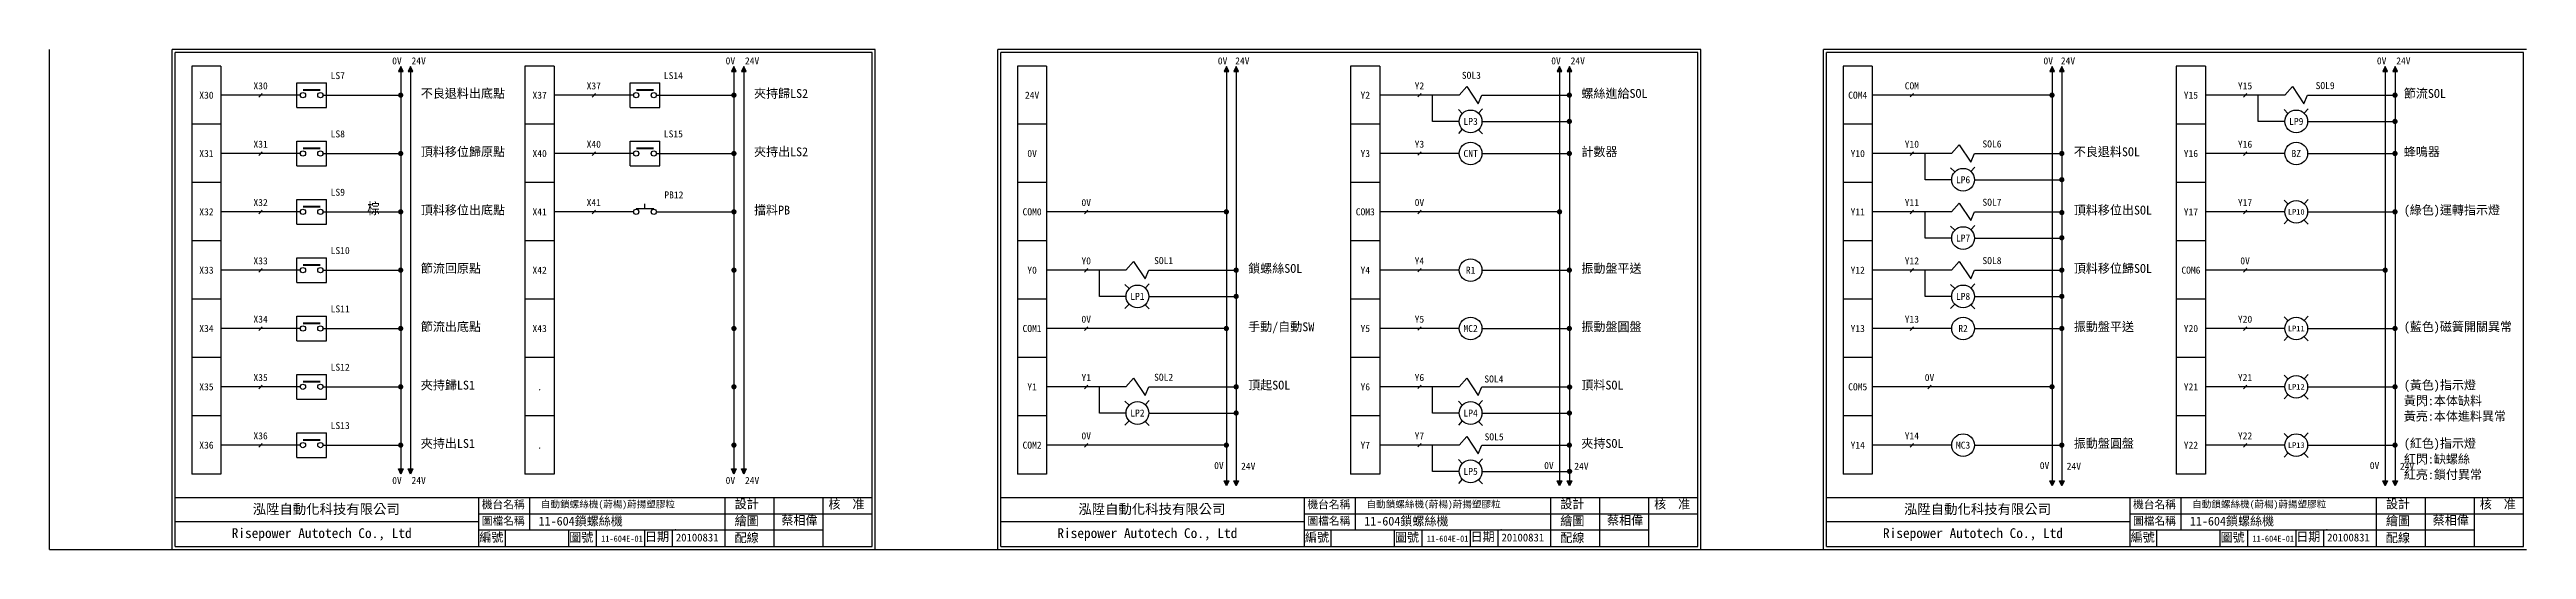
# Model space of a CAD drawing. Extents: x 144 to 2790, y -108 to 96.
# Drawn here: x 1105 to 2116, y -108 to 96 of the extents above; entities that cross this region are included whole.
import ezdxf
from ezdxf.enums import TextEntityAlignment as Align

# ---------------------------------------------------------------- set-up
doc = ezdxf.new("R2010")
doc.units = 0
doc.layers.get('0').update_dxf_attribs({"linetype": 'CONTINUOUS'})
for name, color, linetype in [('7', 7, 'CONTINUOUS'), ('圖框層', 7, 'CONTINUOUS'), ('實線', 7, 'CONTINUOUS'), ('文字層', 4, 'CONTINUOUS'), ('標尺寸層', 3, 'CONTINUOUS')]:
    doc.layers.add(name, color=color, linetype=linetype)
doc.styles.add('CHINA', font='romans.shx', dxfattribs={"bigfont": 'china.shx'})
doc.styles.add('STSL', font='KAIU.TTF')

msp = doc.modelspace()

# ---------------------------------------------------------------- texts
for p in [(1248.9, 91.3), (1385, 91.3), (1585.9, 91.3), (1722, 91.3), (1922.9, 91.3), (2059, 91.3), (1248.9, -79.9), (1385, -79.9), (1584.4, -73.8), (1719.1, -73.8), (1921.4, -73.8), (2056.1, -73.8)]:
    msp.add_text('0V', height=2.86).set_placement(p, align=Align.MIDDLE_RIGHT)
for s, p in [('24V', (1252.9, 91.3)), ('24V', (1389, 91.3)), ('24V', (1589.1, 91.3)), ('24V', (1726, 91.3)), ('24V', (1926.1, 91.3)), ('24V', (2063, 91.3)), ('SOL3', (1681.6, 85.4)), ('SOL9', (2030.1, 81.2)), ('SOL6', (1894.1, 57.4)), ('SOL7', (1894.1, 33.6)), ('SOL1', (1556, 9.8)), ('SOL8', (1894.1, 9.8)), ('SOL2', (1556, -37.8)), ('SOL4', (1690.8, -38.5)), ('SOL5', (1690.9, -62.1)), ('24V', (1252.9, -79.9)), ('24V', (1389, -79.9)), ('24V', (1591.5, -74.1)), ('24V', (1727.5, -74.1)), ('24V', (1928.5, -74.1)), ('24V', (2064.5, -74.1))]:
    msp.add_text(s, height=2.86).set_placement(p, align=Align.MIDDLE_LEFT)
for s, p in [('24V', (1506.2, 77.3)), ('COM4', (1843.2, 77.3)), ('0V', (1506.2, 53.5)), ('Y10', (1843.2, 53.5)), ('COM0', (1506.2, 29.7)), ('Y11', (1843.2, 29.7)), ('Y0', (1506.2, 5.9)), ('Y12', (1843.2, 5.9)), ('COM1', (1506.2, -17.9)), ('Y13', (1843.2, -17.9)), ('Y1', (1506.2, -41.7)), ('COM5', (1843.2, -41.7)), ('COM2', (1506.2, -65.5)), ('Y14', (1843.2, -65.5))]:
    msp.add_text(s, height=2.86).set_placement(p, align=Align.MIDDLE_CENTER)
at = {"style": 'CHINA'}
msp.add_text('棕', height=5.25, dxfattribs=at).set_placement((1237.4, 30.9), align=Align.MIDDLE_CENTER)
for tag, text, p in [('X30', 'R1', (1191.3, 81.1)), ('X37', 'R1', (1327.3, 81.1)), ('Y15', 'R1', (2001.3, 81.1)), ('X30', 'X3', (1169.2, 77.3)), ('X37', 'X3', (1305.2, 77.3)), ('Y2', 'X3', (1642.2, 77.3)), ('Y15', 'X3', (1979.2, 77.3)), ('X31', 'X4', (1169.2, 53.5)), ('X31', 'R1', (1191.3, 57.3)), ('X40', 'X4', (1305.2, 53.5)), ('X40', 'R1', (1327.3, 57.3)), ('Y3', 'X4', (1642.2, 53.5)), ('Y10', 'R1', (1865.3, 57.3)), ('Y16', 'X4', (1979.2, 53.5)), ('Y16', 'R1', (2001.3, 57.3)), ('X32', 'X5', (1169.2, 29.7)), ('X32', 'R1', (1191.3, 33.5)), ('X41', 'X5', (1305.2, 29.7)), ('X41', 'R1', (1327.3, 33.5)), ('0V', 'R1', (1528.3, 33.5)), ('COM3', 'X5', (1642.2, 29.7)), ('0V', 'R1', (1664.3, 33.5)), ('Y11', 'R1', (1865.3, 33.5)), ('Y17', 'X5', (1979.2, 29.7)), ('Y17', 'R1', (2001.3, 33.5)), ('X33', 'R1', (1191.3, 9.7)), ('Y0', 'R1', (1528.3, 9.7)), ('Y12', 'R1', (1865.3, 9.7)), ('0V', 'R1', (2001.3, 9.7)), ('X33', 'X6', (1169.2, 5.9)), ('X42', 'X6', (1305.2, 5.9)), ('Y4', 'X6', (1642.2, 5.9)), ('COM6', 'X6', (1979.2, 5.9)), ('X34', 'X7', (1169.2, -17.9)), ('X34', 'R1', (1191.3, -14.1)), ('X43', 'X6', (1305.2, -17.9)), ('0V', 'R1', (1528.3, -14.1)), ('Y5', 'X7', (1642.2, -17.9)), ('Y13', 'R1', (1865.3, -14.1)), ('Y20', 'X7', (1979.2, -17.9)), ('Y20', 'R1', (2001.3, -14.1)), ('X35', 'X10', (1169.2, -41.7)), ('X35', 'R1', (1191.3, -37.9)), ('Y1', 'R1', (1528.3, -37.9)), ('Y6', 'X10', (1642.2, -41.7)), ('0V', 'R1', (1872.5, -37.9)), ('Y21', 'X10', (1979.2, -41.7)), ('Y21', 'R1', (2001.3, -37.9)), ('.', 'X10', (1305.2, -41.7)), ('X36', 'R1', (1191.3, -61.7)), ('0V', 'R1', (1528.3, -61.7)), ('Y14', 'R1', (1865.3, -61.7)), ('Y22', 'R1', (2001.3, -61.7)), ('X36', 'X11', (1169.2, -65.5)), ('.', 'X11', (1305.2, -65.5)), ('Y7', 'X11', (1642.2, -65.5)), ('Y22', 'X11', (1979.2, -65.5))]:
    msp.add_attdef(tag, text=text, height=2.86).set_placement(p, align=Align.MIDDLE_CENTER)
at = {"layer": '7'}
for tag, text, p in [('LS7', 'CYS-1', (1219.9, 85.3)), ('LS14', 'CYS-1', (1355.9, 85.3)), ('LS8', 'CYS-1', (1219.9, 61.5)), ('LS15', 'CYS-1', (1355.9, 61.5)), ('LS9', 'CYS-1', (1219.9, 37.7)), ('PB12', 'ES-1', (1356.1, 36.6)), ('LS10', 'CYS-1', (1219.9, 13.9)), ('LS11', 'CYS-1', (1219.9, -9.9)), ('LS12', 'CYS-1', (1219.9, -33.7)), ('LS13', 'CYS-1', (1219.9, -57.5))]:
    msp.add_attdef(tag, text=text, height=2.86, dxfattribs=at).set_placement(p, align=Align.MIDDLE_LEFT)
for tag, height, p in [('LP3', 2.86, (1685.2, 66.6)), ('LP9', 2.86, (2022.2, 66.6)), ('CNT', 2.86, (1685.2, 53.5)), ('BZ', 2.86, (2022.2, 53.5)), ('LP6', 2.86, (1886.2, 42.8)), ('LP10', 2.28, (2022.2, 29.7)), ('LP7', 2.86, (1886.2, 19)), ('R1', 2.86, (1685.2, 5.9)), ('LP1', 2.86, (1549.2, -4.8)), ('LP8', 2.86, (1886.2, -4.8)), ('MC2', 2.86, (1685.2, -17.9)), ('R2', 2.86, (1886.2, -17.9)), ('LP11', 2.28, (2022.2, -17.9)), ('LP12', 2.28, (2022.2, -41.7)), ('LP2', 2.86, (1549.2, -52.4)), ('LP4', 2.86, (1685.2, -52.4)), ('MC3', 2.86, (1886.2, -65.5)), ('LP13', 2.28, (2022.2, -65.5)), ('LP5', 2.86, (1685.2, -76.2))]:
    msp.add_attdef(tag, text='R1', height=height, dxfattribs=at).set_placement(p, align=Align.MIDDLE_CENTER)
at = {"layer": '圖框層', "color": 4, "style": 'STSL'}
for s, height, p in [('不良退料出底點', 3.6, (1256.7, 76.2)), ('夾持歸LS2', 3.6, (1392.7, 76.2)), ('螺絲進給SOL', 3.6, (1730.4, 76.2)), ('節流SOL', 3.6, (2066.1, 76.2)), ('頂料移位歸原點', 3.6, (1256.7, 52.4)), ('夾持出LS2', 3.6, (1392.7, 52.4)), ('計數器', 3.6, (1730.4, 52.4)), ('不良退料SOL ', 3.6, (1931.4, 52.4)), ('蜂鳴器', 3.6, (2066.1, 52.4)), ('頂料移位出底點', 3.6, (1256.7, 28.6)), ('擋料PB', 3.6, (1392.7, 28.6)), ('頂料移位出SOL ', 3.6, (1931.4, 28.6)), ('(綠色)運轉指示燈', 3.6, (2066.1, 28.6)), ('節流回原點', 3.6, (1256.7, 4.8)), ('鎖螺絲SOL', 3.6, (1594.4, 4.8)), ('振動盤平送', 3.6, (1730.4, 4.8)), ('頂料移位歸SOL', 3.6, (1931.4, 4.8)), ('節流出底點', 3.6, (1256.7, -19)), ('手動/自動SW', 3.6, (1594.4, -19)), ('振動盤圓盤', 3.6, (1730.4, -19)), ('振動盤平送', 3.6, (1931.4, -19)), ('(藍色)磁簧開關異常', 3.6, (2066.1, -19)), ('夾持歸LS1', 3.6, (1256.7, -42.8)), ('頂起SOL', 3.6, (1594.4, -42.8)), ('頂料SOL ', 3.6, (1730.4, -42.8)), ('(黃色)指示燈', 3.6, (2066.1, -42.8)), ('黃閃:本体缺料', 3.6, (2066.1, -49.2)), ('黃亮:本体進料異常', 3.6, (2066.1, -55.5)), ('夾持出LS1', 3.6, (1256.7, -66.6)), ('夾持SOL ', 3.6, (1730.4, -66.6)), ('振動盤圓盤', 3.6, (1931.4, -66.6)), ('紅閃:缺螺絲', 3.6, (2066.1, -73)), ('(紅色)指示燈', 3.6, (2066.1, -66.6)), ('紅亮:鎖付異常', 3.6, (2066.1, -79.3)), ('泓陞自動化科技有限公司', 4, (1188.1, -93.6)), ('自動鎖螺絲機(蔚楊)蔚揚塑膠粒', 2.8, (1305.7, -91)), ('設計', 3.6, (1384.8, -91.3)), ('核  准', 3.6, (1423.1, -91.4)), ('泓陞自動化科技有限公司', 4, (1525.1, -93.6)), ('自動鎖螺絲機(蔚楊)蔚揚塑膠粒', 2.8, (1642.7, -91)), ('設計', 3.6, (1721.8, -91.3)), ('核  准', 3.6, (1760.1, -91.4)), ('泓陞自動化科技有限公司', 4, (1862.1, -93.6)), ('自動鎖螺絲機(蔚楊)蔚揚塑膠粒', 2.8, (1979.7, -91)), ('設計', 3.6, (2058.8, -91.3)), ('核  准', 3.6, (2097.1, -91.4)), ('Risepower Autotech Co., Ltd', 4, (1179.5, -103.4)), ('編號', 3.6, (1280.6, -104.9)), ('11-604鎖螺絲機', 3.6, (1304.8, -98.3)), ('圖號', 3.6, (1317.3, -104.9)), ('日期', 3.6, (1348.2, -104.7)), ('繪圖', 3.6, (1384.8, -98.2)), ('配線', 3.6, (1384.8, -105.1)), ('Risepower Autotech Co., Ltd', 4, (1516.5, -103.4)), ('編號', 3.6, (1617.6, -104.9)), ('11-604鎖螺絲機', 3.6, (1641.8, -98.3)), ('圖號', 3.6, (1654.3, -104.9)), ('日期', 3.6, (1685.2, -104.7)), ('繪圖', 3.6, (1721.8, -98.2)), ('配線', 3.6, (1721.8, -105.1)), ('Risepower Autotech Co., Ltd', 4, (1853.5, -103.4)), ('編號', 3.6, (1954.6, -104.9)), ('11-604鎖螺絲機', 3.6, (1978.8, -98.3)), ('圖號', 3.6, (1991.3, -104.9)), ('日期', 3.6, (2022.2, -104.7)), ('繪圖', 3.6, (2058.8, -98.2)), ('配線', 3.6, (2058.8, -105.1))]:
    msp.add_text(s, height=height, dxfattribs=at).set_placement(p)
at = {"layer": '文字層', "color": 4, "style": 'STSL'}
for s, height, p in [('機台名稱', 3.2, (1281.6, -91.3)), ('機台名稱', 3.2, (1618.6, -91.3)), ('機台名稱', 3.2, (1955.6, -91.3)), ('圖檔名稱', 3.2, (1281.6, -98)), ('蔡相偉', 3.6, (1403.9, -98)), ('圖檔名稱', 3.2, (1618.6, -98)), ('蔡相偉', 3.6, (1740.9, -98)), ('圖檔名稱', 3.2, (1955.6, -98)), ('蔡相偉', 3.6, (2077.9, -98)), ('11-604E-01', 2.5, (1330.3, -104.9)), ('20100831', 3.2, (1360.8, -104.8)), ('11-604E-01', 2.5, (1667.3, -104.9)), ('20100831', 3.2, (1697.8, -104.8)), ('11-604E-01', 2.5, (2004.3, -104.9)), ('20100831', 3.2, (2034.8, -104.8))]:
    msp.add_text(s, height=height, dxfattribs=at).set_placement(p)

# ---------------------------------------------------------------- blocks, each defined once
blk = doc.blocks.new('鍵頭')
blk.add_hatch(color=256).paths.add_polyline_path([(0, 4.5), (-2, 0), (2, 0)])
for p, q in [((0, 4.5), (-2, 0)), ((-2, 0), (2, 0)), ((2, 0), (0, 4.5))]:
    blk.add_line(p, q)
blk = doc.blocks.new('共用點')
at = {"layer": '7', "const_width": 2.25}
blk.add_lwpolyline([(-1.125, 0, 1), (1.125, 0, 1)], format="xyb", close=True, dxfattribs=at)
blk = doc.blocks.new('NO-L')
at = {"layer": '實線'}
blk.add_line((-1.5, 1.5), (1.5, -1.5), dxfattribs=at)
blk.add_attdef('T1', text='', height=6, rotation=90).set_placement((-8, 0), align=Align.MIDDLE_CENTER)

# ---------------------------------------------------------------- linework, layer by layer
for p, q in [((1163.2, 89.2), (1163.2, -77.4)), ((1175.1, 89.2), (1163.2, 89.2)), ((1175.1, 89.2), (1175.1, -77.4)), ((1248.5, 86.9), (1248.5, -75.2)), ((1252.5, 86.9), (1252.5, -75.2)), ((1299.2, 89.2), (1299.2, -77.4)), ((1311.1, 89.2), (1299.2, 89.2)), ((1311.1, 89.2), (1311.1, -77.4)), ((1384.5, 86.9), (1384.5, -75.2)), ((1388.5, 86.9), (1388.5, -75.2)), ((1500.2, 89.2), (1500.2, -77.4)), ((1512.1, 89.2), (1500.2, 89.2)), ((1512.1, 89.2), (1512.1, -77.4)), ((1585.5, 86.9), (1585.5, -80)), ((1589.5, 86.9), (1589.5, -80)), ((1648.1, 89.2), (1636.2, 89.2)), ((1636.2, 89.2), (1636.2, -77.4)), ((1648.1, 89.2), (1648.1, -77.4)), ((1721.5, 86.9), (1721.5, -80)), ((1725.5, 86.9), (1725.5, -80)), ((1837.2, 89.2), (1837.2, -77.4)), ((1849.1, 89.2), (1837.2, 89.2)), ((1849.1, 89.2), (1849.1, -77.4)), ((1922.5, 86.9), (1922.5, -80)), ((1926.5, 86.9), (1926.5, -80)), ((1985.1, 89.2), (1973.2, 89.2)), ((1973.2, 89.2), (1973.2, -77.4)), ((1985.1, 89.2), (1985.1, -77.4)), ((2058.5, 86.9), (2058.5, -80)), ((2062.5, 86.9), (2062.5, -80)), ((1207.5, 77.3), (1175.1, 77.3)), ((1216.8, 77.3), (1248.5, 77.3)), ((1343.5, 77.3), (1311.1, 77.3)), ((1352.8, 77.3), (1384.5, 77.3)), ((1680.5, 77.3), (1648.1, 77.3)), ((1689.8, 77.3), (1725.5, 77.3)), ((1922.5, 77.3), (1849.1, 77.3)), ((2017.5, 77.3), (1985.1, 77.3)), ((2026.8, 77.3), (2062.5, 77.3)), ((1175.1, 65.4), (1163.2, 65.4)), ((1311.1, 65.4), (1299.2, 65.4)), ((1512.1, 65.4), (1500.2, 65.4)), ((1648.1, 65.4), (1636.2, 65.4)), ((1680.5, 66.6), (1669.7, 66.6)), ((1689.8, 66.6), (1725.5, 66.6)), ((1849.1, 65.4), (1837.2, 65.4)), ((1985.1, 65.4), (1973.2, 65.4)), ((2017.5, 66.6), (2006.7, 66.6)), ((2026.8, 66.6), (2062.5, 66.6)), ((1207.5, 53.5), (1175.1, 53.5)), ((1216.8, 53.5), (1248.5, 53.5)), ((1343.5, 53.5), (1311.1, 53.5)), ((1352.8, 53.5), (1384.5, 53.5)), ((1680.5, 53.5), (1648.1, 53.5)), ((1689.8, 53.5), (1725.5, 53.5)), ((1881.5, 53.5), (1849.1, 53.5)), ((1890.8, 53.5), (1926.5, 53.5)), ((2017.5, 53.5), (1985.1, 53.5)), ((2026.8, 53.5), (2062.5, 53.5)), ((1175.1, 41.6), (1163.2, 41.6)), ((1311.1, 41.6), (1299.2, 41.6)), ((1512.1, 41.6), (1500.2, 41.6)), ((1648.1, 41.6), (1636.2, 41.6)), ((1849.1, 41.6), (1837.2, 41.6)), ((1881.5, 42.8), (1870.7, 42.8)), ((1890.8, 42.8), (1926.5, 42.8)), ((1985.1, 41.6), (1973.2, 41.6)), ((1207.5, 29.7), (1175.1, 29.7)), ((1216.8, 29.7), (1248.5, 29.7)), ((1343.5, 29.7), (1311.1, 29.7)), ((1352.8, 29.7), (1384.5, 29.7)), ((1585.5, 29.7), (1512.1, 29.7)), ((1721.5, 29.7), (1648.1, 29.7)), ((1881.5, 29.7), (1849.1, 29.7)), ((1890.8, 29.7), (1926.5, 29.7)), ((2017.5, 29.7), (1985.1, 29.7)), ((2026.8, 29.7), (2062.5, 29.7)), ((1175.1, 17.8), (1163.2, 17.8)), ((1311.1, 17.8), (1299.2, 17.8)), ((1512.1, 17.8), (1500.2, 17.8)), ((1648.1, 17.8), (1636.2, 17.8)), ((1849.1, 17.8), (1837.2, 17.8)), ((1881.5, 19), (1870.7, 19)), ((1890.8, 19), (1926.5, 19)), ((1985.1, 17.8), (1973.2, 17.8)), ((1207.5, 5.9), (1175.1, 5.9)), ((1216.8, 5.9), (1248.5, 5.9)), ((1544.5, 5.9), (1512.1, 5.9)), ((1553.8, 5.9), (1589.5, 5.9)), ((1680.5, 5.9), (1648.1, 5.9)), ((1689.8, 5.9), (1725.5, 5.9)), ((1881.5, 5.9), (1849.1, 5.9)), ((1890.8, 5.9), (1926.5, 5.9)), ((2058.5, 5.9), (1985.1, 5.9)), ((1175.1, -6), (1163.2, -6)), ((1311.1, -6), (1299.2, -6)), ((1512.1, -6), (1500.2, -6)), ((1544.5, -4.8), (1533.7, -4.8)), ((1553.8, -4.8), (1589.5, -4.8)), ((1648.1, -6), (1636.2, -6)), ((1849.1, -6), (1837.2, -6)), ((1881.5, -4.8), (1870.7, -4.8)), ((1890.8, -4.8), (1926.5, -4.8)), ((1985.1, -6), (1973.2, -6)), ((1207.5, -17.9), (1175.1, -17.9)), ((1216.8, -17.9), (1248.5, -17.9)), ((1585.5, -17.9), (1512.1, -17.9)), ((1680.5, -17.9), (1648.1, -17.9)), ((1689.8, -17.9), (1725.5, -17.9)), ((1881.5, -17.9), (1849.1, -17.9)), ((1890.8, -17.9), (1926.5, -17.9)), ((2017.5, -17.9), (1985.1, -17.9)), ((2026.8, -17.9), (2062.5, -17.9)), ((1175.1, -29.8), (1163.2, -29.8)), ((1311.1, -29.8), (1299.2, -29.8)), ((1512.1, -29.8), (1500.2, -29.8)), ((1648.1, -29.8), (1636.2, -29.8)), ((1849.1, -29.8), (1837.2, -29.8)), ((1985.1, -29.8), (1973.2, -29.8)), ((1207.5, -41.7), (1175.1, -41.7)), ((1216.8, -41.7), (1248.5, -41.7)), ((1544.5, -41.7), (1512.1, -41.7)), ((1553.8, -41.7), (1589.5, -41.7)), ((1680.5, -41.7), (1648.1, -41.7)), ((1689.8, -41.7), (1725.5, -41.7)), ((1922.5, -41.7), (1849.1, -41.7)), ((2017.5, -41.7), (1985.1, -41.7)), ((2026.8, -41.7), (2062.5, -41.7)), ((1175.1, -53.6), (1163.2, -53.6)), ((1311.1, -53.6), (1299.2, -53.6)), ((1512.1, -53.6), (1500.2, -53.6)), ((1544.5, -52.4), (1533.7, -52.4)), ((1553.8, -52.4), (1589.5, -52.4)), ((1648.1, -53.6), (1636.2, -53.6)), ((1680.5, -52.4), (1669.7, -52.4)), ((1689.8, -52.4), (1725.5, -52.4)), ((1849.1, -53.6), (1837.2, -53.6)), ((1985.1, -53.6), (1973.2, -53.6)), ((1207.5, -65.5), (1175.1, -65.5)), ((1216.8, -65.5), (1248.5, -65.5)), ((1585.5, -65.5), (1512.1, -65.5)), ((1680.5, -65.5), (1648.1, -65.5)), ((1689.8, -65.5), (1725.5, -65.5)), ((1881.5, -65.5), (1849.1, -65.5)), ((1890.8, -65.5), (1926.5, -65.5)), ((2017.5, -65.5), (1985.1, -65.5)), ((2026.8, -65.5), (2062.5, -65.5)), ((1175.1, -77.4), (1163.2, -77.4)), ((1311.1, -77.4), (1299.2, -77.4)), ((1512.1, -77.4), (1500.2, -77.4)), ((1648.1, -77.4), (1636.2, -77.4)), ((1680.5, -76.2), (1669.7, -76.2)), ((1689.8, -76.2), (1725.5, -76.2)), ((1849.1, -77.4), (1837.2, -77.4)), ((1985.1, -77.4), (1973.2, -77.4))]:
    msp.add_line(p, q)
at = {"const_width": 0.714}
for points in [[(1208.6, 79.4), (1215.7, 79.4)], [(1344.6, 79.4), (1351.8, 79.4)], [(1208.6, 55.6), (1215.7, 55.6)], [(1344.6, 55.6), (1351.8, 55.6)], [(1208.6, 31.8), (1215.7, 31.8)], [(1208.6, 8), (1215.7, 8)], [(1208.6, -15.8), (1215.7, -15.8)], [(1208.6, -39.6), (1215.7, -39.6)], [(1208.6, -63.4), (1215.7, -63.4)]]:
    msp.add_lwpolyline(points, dxfattribs=at)
at = {"layer": '7'}
for p, q in [((1680.5, 77.3), (1683.6, 80.8)), ((1683.6, 80.8), (1688.3, 73.7)), ((1683.6, 80.8), (1688.3, 73.7)), ((1688.3, 73.7), (1689.8, 77.3)), ((1688.3, 73.7), (1689.8, 77.3)), ((2017.5, 77.3), (2020.6, 80.8)), ((2020.6, 80.8), (2025.3, 73.7)), ((2025.3, 73.7), (2026.8, 77.3)), ((1881.5, 53.5), (1884.6, 57)), ((1884.6, 57), (1889.3, 49.9)), ((1889.3, 49.9), (1890.8, 53.5)), ((1344.6, 31.1), (1351.8, 31.1)), ((1348.2, 31.1), (1348.2, 32.9)), ((1881.5, 29.7), (1884.6, 33.2)), ((1884.6, 33.2), (1889.3, 26.1)), ((1889.3, 26.1), (1890.8, 29.7)), ((1544.5, 5.9), (1547.6, 9.4)), ((1547.6, 9.4), (1552.3, 2.3)), ((1552.3, 2.3), (1553.8, 5.9)), ((1881.5, 5.9), (1884.6, 9.4)), ((1884.6, 9.4), (1889.3, 2.3)), ((1889.3, 2.3), (1890.8, 5.9)), ((1544.5, -41.7), (1547.6, -38.2)), ((1547.6, -38.2), (1552.3, -45.3)), ((1680.5, -41.7), (1683.6, -38.2)), ((1683.6, -38.2), (1688.3, -45.3)), ((1552.3, -45.3), (1553.8, -41.7)), ((1688.3, -45.3), (1689.8, -41.7)), ((1680.5, -65.5), (1683.6, -62)), ((1683.6, -62), (1688.3, -69.1)), ((1688.3, -69.1), (1689.8, -65.5))]:
    msp.add_line(p, q, dxfattribs=at)
for centre, radius in [((1208.6, 77.3), 1.07), ((1215.7, 77.3), 1.07), ((1344.6, 77.3), 1.07), ((1351.8, 77.3), 1.07), ((1685.2, 66.6), 4.64), ((2022.2, 66.6), 4.64), ((1208.6, 53.5), 1.07), ((1215.7, 53.5), 1.07), ((1344.6, 53.5), 1.07), ((1351.8, 53.5), 1.07), ((1685.2, 53.5), 4.64), ((2022.2, 53.5), 4.64), ((1886.2, 42.8), 4.64), ((1208.6, 29.7), 1.07), ((1215.7, 29.7), 1.07), ((1344.6, 29.7), 1.07), ((1351.8, 29.7), 1.07), ((2022.2, 29.7), 4.64), ((1886.2, 19), 4.64), ((1685.2, 5.9), 4.64), ((1208.6, 5.9), 1.07), ((1215.7, 5.9), 1.07), ((1549.2, -4.8), 4.64), ((1886.2, -4.8), 4.64), ((1208.6, -17.9), 1.07), ((1215.7, -17.9), 1.07), ((1685.2, -17.9), 4.64), ((1886.2, -17.9), 4.64), ((2022.2, -17.9), 4.64), ((2022.2, -41.7), 4.64), ((1208.6, -41.7), 1.07), ((1215.7, -41.7), 1.07), ((1549.2, -52.4), 4.64), ((1685.2, -52.4), 4.64), ((1208.6, -65.5), 1.07), ((1215.7, -65.5), 1.07), ((1886.2, -65.5), 4.64), ((2022.2, -65.5), 4.64), ((1685.2, -76.2), 4.64)]:
    msp.add_circle(centre, radius, dxfattribs=at)
at = {"layer": '圖框層', "color": 7}
for p, q in [((1105.2, -108.1), (1105.2, 95.9)), ((1442.2, 95.9), (1155.2, 95.9)), ((1155.2, -108.1), (1155.2, 95.9)), ((1440.9, 94.7), (1156.4, 94.7)), ((1156.4, -106.8), (1156.4, 94.7)), ((1440.9, -106.8), (1440.9, 94.7)), ((1442.2, -108.1), (1442.2, 95.9)), ((1779.2, 95.9), (1492.2, 95.9)), ((1492.2, -108.1), (1492.2, 95.9)), ((1777.9, 94.7), (1493.4, 94.7)), ((1493.4, -106.8), (1493.4, 94.7)), ((1777.9, -106.8), (1777.9, 94.7)), ((1779.2, -108.1), (1779.2, 95.9)), ((2116.2, 95.9), (1829.2, 95.9)), ((1829.2, -108.1), (1829.2, 95.9)), ((2114.9, 94.7), (1830.4, 94.7)), ((1830.4, -106.8), (1830.4, 94.7)), ((2114.9, -106.8), (2114.9, 94.7)), ((1156.4, -86.8), (1266.9, -86.8)), ((1266.9, -86.8), (1440.9, -86.8)), ((1280.4, -106.8), (1280.4, -86.8)), ((1380.9, -106.8), (1380.9, -86.8)), ((1400.9, -106.8), (1400.9, -86.8)), ((1420.9, -106.8), (1420.9, -86.8)), ((1493.4, -86.8), (1603.9, -86.8)), ((1603.9, -86.8), (1777.9, -86.8)), ((1617.4, -106.8), (1617.4, -86.8)), ((1717.9, -106.8), (1717.9, -86.8)), ((1737.9, -106.8), (1737.9, -86.8)), ((1757.9, -106.8), (1757.9, -86.8)), ((1830.4, -86.8), (1940.9, -86.8)), ((1940.9, -86.8), (2114.9, -86.8)), ((1954.4, -106.8), (1954.4, -86.8)), ((2054.9, -106.8), (2054.9, -86.8)), ((2074.9, -106.8), (2074.9, -86.8)), ((2094.9, -106.8), (2094.9, -86.8)), ((1280.4, -93.5), (1440.9, -93.5)), ((1280.4, -100.1), (1420.9, -100.1)), ((1291.3, -106.8), (1291.3, -100.1)), ((1317.1, -106.8), (1317.1, -100.1)), ((1328.4, -106.8), (1328.4, -100.1)), ((1617.4, -93.5), (1777.9, -93.5)), ((1617.4, -100.1), (1757.9, -100.1)), ((1628.3, -106.8), (1628.3, -100.1)), ((1654.1, -106.8), (1654.1, -100.1)), ((1665.4, -106.8), (1665.4, -100.1)), ((1954.4, -93.5), (2114.9, -93.5)), ((1954.4, -100.1), (2094.9, -100.1)), ((1965.3, -106.8), (1965.3, -100.1)), ((1991.1, -106.8), (1991.1, -100.1)), ((2002.4, -106.8), (2002.4, -100.1)), ((1155.2, -108.1), (1442.2, -108.1)), ((1156.4, -106.8), (1440.9, -106.8)), ((1492.2, -108.1), (1779.2, -108.1)), ((1493.4, -106.8), (1777.9, -106.8)), ((1829.2, -108.1), (2116.2, -108.1)), ((1830.4, -106.8), (2114.9, -106.8))]:
    msp.add_line(p, q, dxfattribs=at)
at = {"layer": '圖框層', "color": 4}
for p in [(1360.7, -100.1), (1697.7, -100.1), (2034.7, -100.1)]:
    msp.add_point(p, dxfattribs=at)
at = {"layer": '實線'}
for p, q in [((1206.1, 82.3), (1218.2, 82.3)), ((1206.1, 72.3), (1206.1, 82.3)), ((1342.1, 82.3), (1354.3, 82.3)), ((1342.1, 72.3), (1342.1, 82.3)), ((1192, 78), (1190.6, 76.5)), ((1206.1, 72.3), (1218.2, 72.3)), ((1328, 78), (1326.6, 76.5)), ((1342.1, 72.3), (1354.3, 72.3)), ((2002, 78), (2000.6, 76.5)), ((1192, 54.2), (1190.6, 52.7)), ((1206.1, 58.5), (1218.2, 58.5)), ((1206.1, 48.5), (1206.1, 58.5)), ((1328, 54.2), (1326.6, 52.7)), ((1342.1, 58.5), (1354.3, 58.5)), ((1342.1, 48.5), (1342.1, 58.5)), ((1866, 54.2), (1864.6, 52.7)), ((2002, 54.2), (2000.6, 52.7)), ((1206.1, 48.5), (1218.2, 48.5)), ((1342.1, 48.5), (1354.3, 48.5)), ((1192, 30.4), (1190.6, 28.9)), ((1206.1, 34.7), (1218.2, 34.7)), ((1206.1, 24.7), (1206.1, 34.7)), ((1328, 30.4), (1326.6, 28.9)), ((1328, 30.4), (1326.6, 28.9)), ((1529, 30.4), (1527.6, 28.9)), ((1665, 30.4), (1663.6, 28.9)), ((1866, 30.4), (1864.6, 28.9)), ((2002, 30.4), (2000.6, 28.9)), ((1206.1, 24.7), (1218.2, 24.7)), ((1206.1, 10.9), (1218.2, 10.9)), ((1206.1, 0.9), (1206.1, 10.9)), ((1192, 6.6), (1190.6, 5.1)), ((1206.1, 0.9), (1218.2, 0.9)), ((1529, 6.6), (1527.6, 5.1)), ((1866, 6.6), (1864.6, 5.1)), ((2002, 6.6), (2000.6, 5.1)), ((1192, -17.2), (1190.6, -18.7)), ((1206.1, -12.9), (1218.2, -12.9)), ((1206.1, -22.9), (1206.1, -12.9)), ((1529, -17.2), (1527.6, -18.7)), ((1866, -17.2), (1864.6, -18.7)), ((2002, -17.2), (2000.6, -18.7)), ((1206.1, -22.9), (1218.2, -22.9)), ((1206.1, -36.7), (1218.2, -36.7)), ((1206.1, -46.7), (1206.1, -36.7)), ((1192, -41), (1190.6, -42.5)), ((1206.1, -46.7), (1218.2, -46.7)), ((1529, -41), (1527.6, -42.5)), ((1873.2, -41), (1871.8, -42.5)), ((2002, -41), (2000.6, -42.5)), ((1206.1, -60.5), (1218.2, -60.5)), ((1206.1, -70.5), (1206.1, -60.5)), ((1192, -64.8), (1190.6, -66.3)), ((1206.1, -70.5), (1218.2, -70.5)), ((1529, -64.8), (1527.6, -66.3)), ((1866, -64.8), (1864.6, -66.3)), ((2002, -64.8), (2000.6, -66.3))]:
    msp.add_line(p, q, dxfattribs=at)
for points in [[(1218.2, 72.3), (1218.2, 82.3)], [(1354.3, 72.3), (1354.3, 82.3)], [(1218.2, 48.5), (1218.2, 58.5)], [(1354.3, 48.5), (1354.3, 58.5)], [(1218.2, 24.7), (1218.2, 34.7)], [(1218.2, 0.9), (1218.2, 10.9)], [(1218.2, -22.9), (1218.2, -12.9)], [(1218.2, -46.7), (1218.2, -36.7)], [(1218.2, -70.5), (1218.2, -60.5)]]:
    msp.add_lwpolyline(points, dxfattribs=at)
at = {"layer": '標尺寸層', "color": 7}
for p, q in [((1669.7, 66.6), (1669.7, 77.3)), ((1681.8, 69.8), (1680.2, 71.5)), ((1688.4, 70), (1690, 71.7)), ((2006.7, 66.6), (2006.7, 77.3)), ((2018.8, 69.8), (2017.2, 71.5)), ((2025.4, 70), (2027, 71.7)), ((1681.8, 63.4), (1680.2, 61.7)), ((1688.4, 63.2), (1690, 61.5)), ((1870.7, 42.8), (1870.7, 53.5)), ((1882.8, 46), (1881.1, 47.7)), ((1889.4, 46.2), (1891, 47.9)), ((2018.8, 32.9), (2017.2, 34.5)), ((2025.4, 33), (2027, 34.7)), ((1870.7, 19), (1870.7, 29.7)), ((1882.8, 22.2), (1881.1, 23.9)), ((1889.4, 22.4), (1891, 24.1)), ((2018.8, 26.4), (2017.2, 24.8)), ((2025.4, 26.3), (2027, 24.6)), ((1533.7, -4.8), (1533.7, 5.9)), ((1545.8, -1.6), (1544.1, 0.1)), ((1552.4, -1.4), (1554, 0.3)), ((1870.7, -4.8), (1870.7, 5.9)), ((1882.8, -1.6), (1881.1, 0.1)), ((1889.4, -1.4), (1891, 0.3)), ((1545.8, -8), (1544.1, -9.7)), ((1552.4, -8.2), (1554, -9.9)), ((1882.8, -8), (1881.1, -9.7)), ((1889.4, -8.2), (1891, -9.9)), ((2018.8, -14.7), (2017.2, -13.1)), ((2025.4, -14.6), (2027, -12.9)), ((2018.8, -21.2), (2017.2, -22.8)), ((2025.4, -21.3), (2027, -23)), ((2018.8, -38.5), (2017.2, -36.9)), ((2025.4, -38.4), (2027, -36.7)), ((1533.7, -52.4), (1533.7, -41.7)), ((1545.8, -49.2), (1544.1, -47.5)), ((1552.4, -49), (1554, -47.3)), ((1669.7, -52.4), (1669.7, -41.7)), ((1681.8, -49.2), (1680.2, -47.5)), ((1688.4, -49), (1690, -47.3)), ((2018.8, -45), (2017.2, -46.6)), ((2025.4, -45.1), (2027, -46.8)), ((1545.8, -55.6), (1544.1, -57.3)), ((1552.4, -55.8), (1554, -57.5)), ((1681.8, -55.6), (1680.2, -57.3)), ((1688.4, -55.8), (1690, -57.5)), ((2025.4, -62.2), (2027, -60.5)), ((1669.7, -76.2), (1669.7, -65.5)), ((2018.8, -62.3), (2017.2, -60.7)), ((2018.8, -68.8), (2017.2, -70.4)), ((2025.4, -68.9), (2027, -70.6)), ((1681.8, -73), (1680.2, -71.3)), ((1681.8, -79.4), (1680.2, -81.1)), ((1688.4, -72.8), (1690, -71.1)), ((1688.4, -79.6), (1690, -81.3)), ((1301.2, -100.1), (1301.2, -86.8)), ((1638.2, -100.1), (1638.2, -86.8)), ((1975.2, -100.1), (1975.2, -86.8)), ((1280.4, -96.8), (1156.4, -96.8)), ((1348.1, -106.8), (1348.1, -100.1)), ((1359.4, -106.8), (1359.4, -100.1)), ((1617.4, -96.8), (1493.4, -96.8)), ((1685.1, -106.8), (1685.1, -100.1)), ((1696.4, -106.8), (1696.4, -100.1)), ((1954.4, -96.8), (1830.4, -96.8)), ((2022.1, -106.8), (2022.1, -100.1)), ((2033.4, -106.8), (2033.4, -100.1)), ((1105.2, -108.1), (1155.2, -108.1)), ((1442.2, -108.1), (1492.2, -108.1)), ((1779.2, -108.1), (1829.2, -108.1))]:
    msp.add_line(p, q, dxfattribs=at)

# ---------------------------------------------------------------- block references
at = {"zscale": 0.47598}
for name, p, xscale, yscale in [('鍵頭', (1248.5, 86.9), 0.4759799999999927, 0.475980000000007), ('鍵頭', (1252.5, 86.9), 0.4759799999999927, 0.475980000000007), ('鍵頭', (1384.5, 86.9), 0.4759799999999927, 0.475980000000007), ('鍵頭', (1388.5, 86.9), 0.4759799999999927, 0.475980000000007), ('鍵頭', (1585.5, 86.9), 0.4759799999999359, 0.4759799999999927), ('鍵頭', (1589.5, 86.9), 0.4759799999999359, 0.4759799999999927), ('鍵頭', (1721.5, 86.9), 0.4759799999999359, 0.4759799999999927), ('鍵頭', (1725.5, 86.9), 0.4759799999999359, 0.4759799999999927), ('鍵頭', (1922.5, 86.9), 0.4759799999999359, 0.4759799999999927), ('鍵頭', (1926.5, 86.9), 0.4759799999999359, 0.4759799999999927), ('鍵頭', (2058.5, 86.9), 0.4759799999999359, 0.4759799999999927), ('鍵頭', (2062.5, 86.9), 0.4759799999999359, 0.4759799999999927), ('共用點', (1248.5, 77.3), 0.4759799999999927, 0.475980000000007), ('共用點', (1384.5, 77.3), 0.4759799999999927, 0.475980000000007), ('共用點', (1725.5, 77.3), 0.4759799999999359, 0.4759799999999927), ('共用點', (1922.5, 77.3), 0.4759799999999359, 0.4759799999999927), ('共用點', (2062.5, 77.3), 0.4759799999999359, 0.4759799999999927), ('共用點', (1725.5, 66.6), 0.4759799999999359, 0.4759799999999927), ('共用點', (2062.5, 66.6), 0.4759799999999359, 0.4759799999999927), ('共用點', (1248.5, 53.5), 0.4759799999999927, 0.475980000000007), ('共用點', (1384.5, 53.5), 0.4759799999999927, 0.475980000000007), ('共用點', (1725.5, 53.5), 0.4759799999999359, 0.4759799999999927), ('共用點', (1926.5, 53.5), 0.4759799999999359, 0.4759799999999927), ('共用點', (2062.5, 53.5), 0.4759799999999359, 0.4759799999999927), ('共用點', (1926.5, 42.8), 0.4759799999999359, 0.4759799999999927), ('共用點', (1248.5, 29.7), 0.4759799999999927, 0.475980000000007), ('共用點', (1384.5, 29.7), 0.4759799999999927, 0.475980000000007), ('共用點', (1585.5, 29.7), 0.4759799999999359, 0.4759799999999927), ('共用點', (1721.5, 29.7), 0.4759799999999359, 0.4759799999999927), ('共用點', (1926.5, 29.4), 0.4759799999999359, 0.4759799999999927), ('共用點', (2062.5, 29.7), 0.4759799999999359, 0.4759799999999927), ('共用點', (1926.5, 19.1), 0.4759799999999359, 0.4759799999999927), ('共用點', (1248.5, 5.9), 0.4759799999999927, 0.475980000000007), ('共用點', (1384.5, 5.9), 0.4759799999999927, 0.475980000000007), ('共用點', (1589.5, 5.9), 0.4759799999999359, 0.4759799999999927), ('共用點', (1725.5, 5.9), 0.4759799999999359, 0.4759799999999927), ('共用點', (1926.5, 5.9), 0.4759799999999359, 0.4759799999999927), ('共用點', (2058.5, 5.9), 0.4759799999999359, 0.4759799999999927), ('共用點', (1589.5, -4.8), 0.4759799999999359, 0.4759799999999927), ('共用點', (1926.5, -4.8), 0.4759799999999359, 0.4759799999999927), ('共用點', (1585.5, -17.9), 0.4759799999999359, 0.4759799999999927), ('共用點', (1725.5, -17.9), 0.4759799999999359, 0.4759799999999927), ('共用點', (1926.5, -17.9), 0.4759799999999359, 0.4759799999999927), ('共用點', (2062.5, -17.9), 0.4759799999999359, 0.4759799999999927), ('共用點', (1589.5, -41.7), 0.4759799999999359, 0.4759799999999927), ('共用點', (1725.6, -41.8), 0.4759799999999359, 0.4759799999999927), ('共用點', (1922.5, -41.7), 0.4759799999999359, 0.4759799999999927), ('共用點', (2062.5, -41.7), 0.4759799999999359, 0.4759799999999927), ('共用點', (1589.5, -52.4), 0.4759799999999359, 0.4759799999999927), ('共用點', (1725.5, -52.4), 0.4759799999999359, 0.4759799999999927), ('共用點', (1585.5, -65.5), 0.4759799999999359, 0.4759799999999927), ('共用點', (1725.5, -65.5), 0.4759799999999359, 0.4759799999999927), ('共用點', (1926.5, -65.5), 0.4759799999999359, 0.4759799999999927), ('共用點', (2062.5, -65.5), 0.4759799999999359, 0.4759799999999927), ('共用點', (1725.6, -76.2), 0.4759799999999359, 0.4759799999999927)]:
    msp.add_blockref(name, p, dxfattribs=dict(at, xscale=xscale, yscale=yscale))
at = {"xscale": 0.4759799999999927, "yscale": 0.4759799999999927, "zscale": 0.47598, "rotation": 270}
for p, values in [((1664.3, 77.3), {'T1': 'Y2'}), ((1865.3, 77.3), {'T1': 'COM'}), ((1664.3, 53.5), {'T1': 'Y3'}), ((1664.3, 5.9), {'T1': 'Y4'}), ((1664.3, -17.9), {'T1': 'Y5'}), ((1664.3, -41.7), {'T1': 'Y6'}), ((1664.3, -65.5), {'T1': 'Y7'})]:
    msp.add_blockref('NO-L', p, dxfattribs=at).add_auto_attribs(values)
at = {"zscale": 0.47598}
for name, p, xscale, yscale, rotation in [('共用點', (1248.5, -17.9), 0.475980000000007, 0.475980000000007, 270), ('共用點', (1384.5, -17.9), 0.475980000000007, 0.475980000000007, 270), ('共用點', (1248.5, -41.7), 0.475980000000007, 0.475980000000007, 270), ('共用點', (1384.5, -41.7), 0.475980000000007, 0.475980000000007, 270), ('共用點', (1248.5, -65.5), 0.475980000000007, 0.475980000000007, 270), ('共用點', (1384.5, -65.5), 0.475980000000007, 0.475980000000007, 270), ('鍵頭', (1248.5, -75.2), -0.4759799999999927, 0.475980000000007, 180), ('鍵頭', (1252.5, -75.2), -0.4759799999999927, 0.475980000000007, 180), ('鍵頭', (1384.5, -75.2), -0.4759799999999927, 0.475980000000007, 180), ('鍵頭', (1388.5, -75.2), -0.4759799999999927, 0.475980000000007, 180), ('鍵頭', (1585.5, -80), -0.4759799999999359, 0.4759799999999927, 180), ('鍵頭', (1589.5, -80), -0.4759799999999359, 0.4759799999999927, 180), ('鍵頭', (1721.5, -80), -0.4759799999999359, 0.4759799999999927, 180), ('鍵頭', (1725.5, -80), -0.4759799999999359, 0.4759799999999927, 180), ('鍵頭', (1922.5, -80), -0.4759799999999359, 0.4759799999999927, 180), ('鍵頭', (1926.5, -80), -0.4759799999999359, 0.4759799999999927, 180), ('鍵頭', (2058.5, -80), -0.4759799999999359, 0.4759799999999927, 180), ('鍵頭', (2062.5, -80), -0.4759799999999359, 0.4759799999999927, 180)]:
    msp.add_blockref(name, p, dxfattribs=dict(at, xscale=xscale, yscale=yscale, rotation=rotation))

msp.set_redraw_order([(e.dxf.handle, doc.entitydb.next_handle()) for e in msp.query("TEXT MTEXT ATTDEF DIMENSION ARC_DIMENSION")])  # texts and dimensions are drawn at this point

doc.saveas('drawing.dxf')
